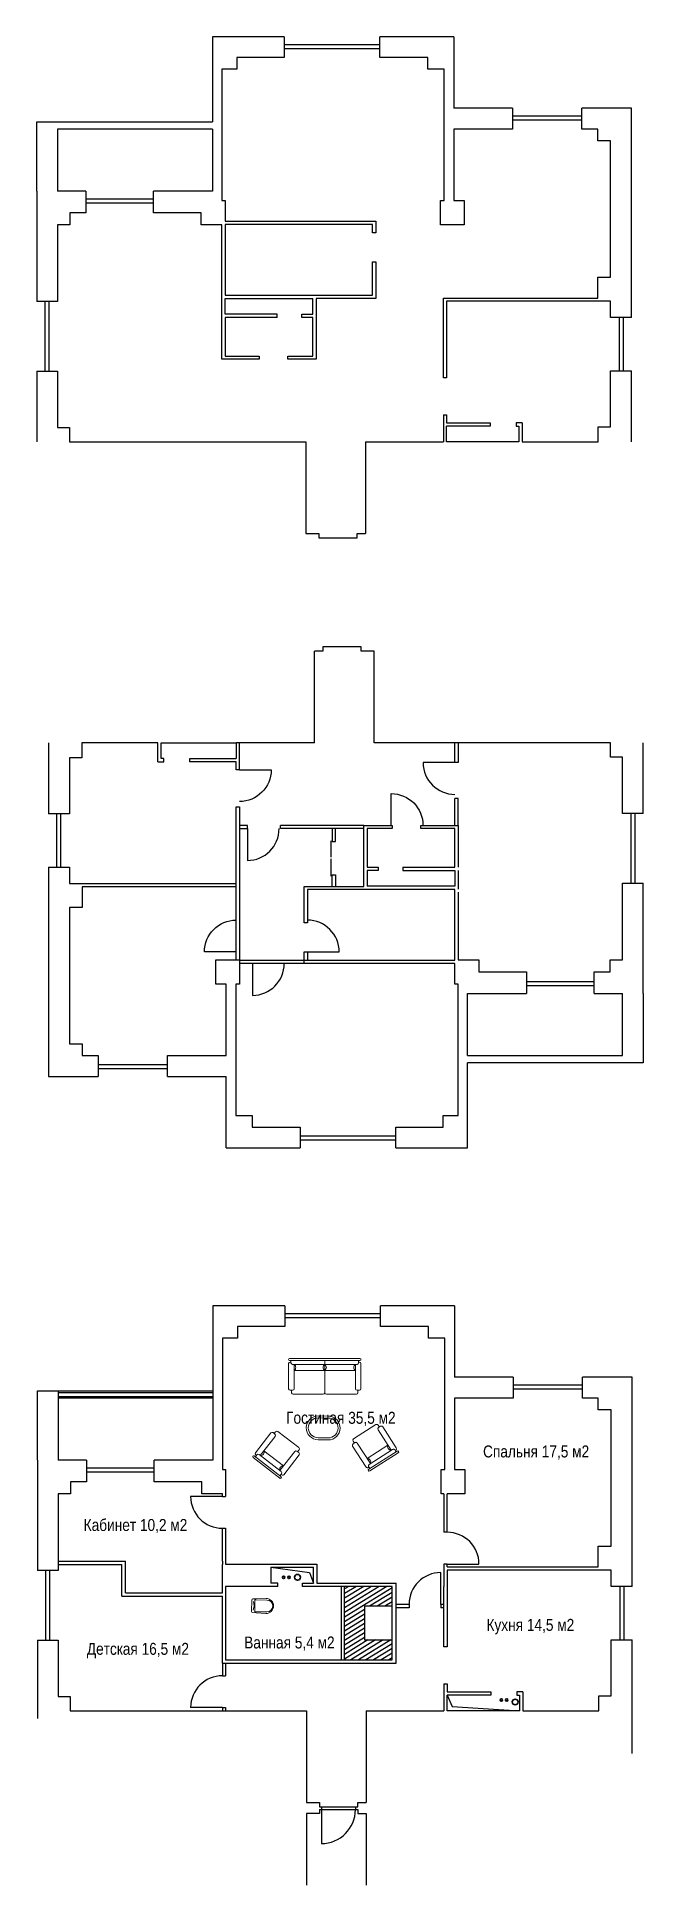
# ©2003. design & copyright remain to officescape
# Model space of a CAD drawing. Header units: inches. Extents: x -1596095 to 1052762, y -907497 to 506843.
# Drawn here: x -267016 to -251777, y -353362 to -306910 of the extents above; entities that cross this region are included whole.
import ezdxf

# ---------------------------------------------------------------- set-up
doc = ezdxf.new("R2010")
doc.units = ezdxf.units.IN
doc.header["$LTSCALE"] = 25
doc.header["$MEASUREMENT"] = 0
for name, color, linetype in [('LAYER_1', 7, 'Continuous'), ('Кладовая', 5, 'Continuous'), ('Сантехника', 94, 'Continuous')]:
    doc.layers.add(name, color=color, linetype=linetype)
for name, color, linetype, lineweight in [('SANITARI', 7, 'Continuous', 9), ('МЕБЕЛЬ', 5, 'Continuous', 9), ('Названия', 7, 'Continuous', 30), ('Размеры', 1, 'Continuous', 9), ('Стены', 7, 'Continuous', 30)]:
    doc.layers.add(name, color=color, linetype=linetype, lineweight=lineweight)
doc.layers.get('Размеры').off()
doc.styles.get("Standard").update_dxf_attribs({"font": 'ARIALN.TTF'})

msp = doc.modelspace()

# ---------------------------------------------------------------- texts
at = {"layer": 'Названия', "ltscale": 3}
for s, p in [('Гостиная 35,5 м2', (-260749, -341767.6)), ('Спальня 17,5 м2', (-255799.8, -342613.6)), ('Кабинет 10,2 м2', (-265841, -344461.8)), ('Кухня 14,5 м2', (-255713.8, -346973.4)), ('Детская 16,5 м2', (-265761.5, -347575.4)), ('Ванная 5,4 м2', (-261805.8, -347415.6))]:
    msp.add_text(s, height=300, dxfattribs=at).set_placement(p)

# ---------------------------------------------------------------- blocks, each defined once
blk = doc.blocks.new('POLTRONANINO')
at = {"layer": 'МЕБЕЛЬ'}
for p, q in [((-450, 130), (-450, 760)), ((-410, 800), (-350, 800)), ((-373, 860), (-373, 800)), ((-333, 900), (333, 900)), ((-310, 760), (-310, 150)), ((310, 760), (310, 150)), ((410, 800), (350, 800)), ((373, 860), (373, 800)), ((450, 130), (450, 760)), ((425, 50), (-425, 50)), ((425, 0), (-425, 0)), ((-410, 90), (-390, 90)), ((-390, 50), (-390, 110)), ((-350, 150), (350, 150)), ((310, 300), (-310, 300)), ((390, 50), (390, 110)), ((410, 90), (390, 90))]:
    blk.add_line(p, q, dxfattribs=at)
for centre, radius, start, end in [((-410, 760), 40, 90, 180), ((-333, 860), 40, 90, 180), ((-350, 760), 40, 0, 90), ((350, 760), 40, 90, 180), ((333, 860), 40, 0, 90), ((410, 760), 40, 0, 90), ((-410, 130), 40, 180, 270), ((-425, 25), 25, 90, 270), ((-350, 110), 40, 90, 180), ((-360, 225), 90.3, 303.855, 56.145), ((360, 225), 90.3, 123.855, 236.145), ((350, 110), 40, 0, 90), ((410, 130), 40, 270, 0), ((425, 25), 25, 270, 90)]:
    blk.add_arc(centre, radius, start, end, dxfattribs=at)
blk = doc.blocks.new('DIVANO2P')
at = {"layer": 'МЕБЕЛЬ'}
for p, q in [((-900, 40), (-900, 793)), ((-860, 833), (-800, 833)), ((-800, 870), (-800, 810)), ((-130, 910), (-760, 910)), ((-760, 770), (-150, 770)), ((-300, 770), (-300, -770)), ((-150, -810), (-150, 810)), ((-50, 850), (-110, 850)), ((-90, 870), (-90, 850)), ((-50, 885), (-50, -885)), ((0, 885), (0, -885)), ((-50, 0), (-860, 0)), ((-900, -40), (-900, -793)), ((-860, -833), (-800, -833)), ((-800, -870), (-800, -810)), ((-760, -770), (-150, -770)), ((-130, -910), (-760, -910)), ((-50, -850), (-110, -850)), ((-90, -870), (-90, -850))]:
    blk.add_line(p, q, dxfattribs=at)
for centre, radius, start, end in [((-860, 793), 40, 90, 180), ((-760, 870), 40, 90, 180), ((-760, 810), 40, 180, 270), ((-225, 820), 90.3, 213.855, 326.145), ((-110, 810), 40, 90, 180), ((-130, 870), 40, 0, 90), ((-25, 885), 25, 0, 180), ((-860, 40), 40, 180, 270), ((-225, -50), 90.3, 33.855, 146.145), ((-225, 50), 90.3, 213.855, 326.145), ((-860, -40), 40, 90, 180), ((-860, -793), 40, 180, 270), ((-760, -810), 40, 90, 180), ((-760, -870), 40, 180, 270), ((-225, -820), 90.3, 33.855, 146.145), ((-110, -810), 40, 180, 270), ((-130, -870), 40, 270, 0), ((-25, -885), 25, 180, 0)]:
    blk.add_arc(centre, radius, start, end, dxfattribs=at)
blk = doc.blocks.new('444')
at = {"layer": 'SANITARI'}
for p, q in [((-60, -142), (-60, 142)), ((-32, 172), (58, 177)), ((0, 0), (-20, 110)), ((-20, -110), (0, 0)), ((20, -140), (20, 140)), ((30, 150), (320, 150)), ((58, 177), (300, 190)), ((-32, -172), (58, -177)), ((30, -150), (320, -150)), ((58, -177), (300, -190))]:
    blk.add_line(p, q, dxfattribs=at)
for centre, radius, start, end in [((-30, 142), 30, 93.1798, 180), ((30, 140), 10, 90, 180), ((60, 147), 30, 93.1798, 173.5317), ((300, 0), 190, 270, 90), ((320, 0), 150, 270, 90), ((-30, -142), 30, 180, 266.8202), ((30, -140), 10, 180, 270), ((60, -147), 30, 186.4683, 266.8202)]:
    blk.add_arc(centre, radius, start, end, dxfattribs=at)
blk = doc.blocks.new('A$C095D140C')
at = {"layer": 'МЕБЕЛЬ', "linetype": 'Continuous'}
for p, q in [((0, 550), (0, 300)), ((50, 550), (50, 300)), ((550, 550), (550, 300)), ((600, 550), (600, 300))]:
    blk.add_line(p, q, dxfattribs=at)
at = {"layer": 'МЕБЕЛЬ'}
for centre, radius, start, end in [((300, 550), 300, 0, 180), ((300, 550), 250, 0, 180), ((300, 300), 300, 180, 0), ((300, 300), 250, 180, 0)]:
    blk.add_arc(centre, radius, start, end, dxfattribs=at)
blk = doc.blocks.new('A$C54FF36D7')
at = {"layer": 'Стены', "color": 2, "ltscale": 3}
blk.add_line((0, 0), (800, 0), dxfattribs=at)
blk.add_arc((0, 0), 800, 0, 90, dxfattribs=at)
blk = doc.blocks.new('A$C2B3761CC')
at = {"layer": 'Стены', "color": 2, "ltscale": 3}
blk.add_line((0, 0), (800, 0), dxfattribs=at)
blk.add_arc((0, 0), 800, 0, 90, dxfattribs=at)
blk = doc.blocks.new('A$C1EA1334F')
at = {"layer": 'Стены', "color": 2, "ltscale": 3}
blk.add_line((0, 0), (800, 0), dxfattribs=at)
blk.add_arc((0, 0), 800, 0, 90, dxfattribs=at)
blk = doc.blocks.new('A$C0CF00D7E')
at = {"layer": 'Стены', "color": 2, "ltscale": 3}
blk.add_line((0, 0), (800, 0), dxfattribs=at)
blk.add_arc((0, 0), 800, 0, 90, dxfattribs=at)
blk = doc.blocks.new('A$C263104F1')
at = {"layer": 'Стены', "color": 2, "ltscale": 3}
blk.add_line((0, 0), (800, 0), dxfattribs=at)
blk.add_arc((0, 0), 800, 0, 90, dxfattribs=at)
blk = doc.blocks.new('A$C4659209B')
at = {"layer": 'Стены', "color": 2, "ltscale": 3}
blk.add_line((0, 0), (800, 0), dxfattribs=at)
blk.add_arc((0, 0), 800, 0, 90, dxfattribs=at)
blk = doc.blocks.new('A$C79D93B2C')
at = {"layer": 'Стены', "color": 2, "ltscale": 3}
blk.add_line((0, 0), (800, 0), dxfattribs=at)
blk.add_arc((0, 0), 800, 0, 90, dxfattribs=at)

# ---------------------------------------------------------------- linework, layer by layer
at = {"layer": 'Кладовая', "ltscale": 3}
for p, q in [((-258412.4, -345856.3), (-259281.9, -346390.4)), ((-258221.3, -345856.3), (-259281.9, -346507.7)), ((-258603.4, -345856.3), (-259281.9, -346273)), ((-258794.5, -345856.3), (-259281.9, -346155.6)), ((-258985.6, -345856.3), (-259281.9, -346038.3)), ((-258794.5, -345856.3), (-259281.9, -346155.6)), ((-258794.5, -345856.3), (-259281.9, -346155.6)), ((-259176.7, -345856.3), (-259281.9, -345920.9)), ((-258081.9, -345888), (-259281.9, -346625.1)), ((-258081.9, -346005.4), (-258653.2, -346356.3)), ((-258781.9, -346435.3), (-259281.9, -346742.4)), ((-258081.9, -346356.3), (-258781.9, -346356.3)), ((-258781.9, -346356.3), (-258781.9, -347202.6)), ((-258081.9, -346122.8), (-258462.1, -346356.3)), ((-258081.9, -346240.1), (-258271.1, -346356.3)), ((-258781.9, -346552.7), (-259281.9, -346859.8)), ((-258781.9, -346670), (-259281.9, -346977.1)), ((-258781.9, -346787.4), (-259281.9, -347094.5)), ((-258781.9, -346904.7), (-259281.9, -347211.8)), ((-258781.9, -347022.1), (-259281.9, -347329.2)), ((-258781.9, -347139.5), (-259281.9, -347446.5)), ((-258693.7, -347202.6), (-259281.9, -347563.9)), ((-258502.7, -347202.6), (-259281.9, -347681.3)), ((-258311.6, -347202.6), (-259125.7, -347702.6)), ((-258120.5, -347202.6), (-258934.6, -347702.6)), ((-258781.9, -347202.6), (-258081.9, -347202.6)), ((-258081.9, -347296.3), (-258743.5, -347702.6)), ((-258081.9, -347413.7), (-258552.4, -347702.6)), ((-258081.9, -347531), (-258361.4, -347702.6)), ((-258081.9, -347648.4), (-258170.3, -347702.6))]:
    msp.add_line(p, q, dxfattribs=at)
at = {"layer": 'Сантехника', "lineweight": 35, "ltscale": 3}
for centre, radius in [((-260813.4, -345627.1), 31), ((-260680, -345627.1), 31.2), ((-260464.2, -345627.1), 72.5), ((-255339.1, -348710.6), 31), ((-255205.7, -348710.6), 31.2), ((-254992.6, -348761.3), 72.5)]:
    msp.add_circle(centre, radius, dxfattribs=at)
at = {"layer": 'Стены', "ltscale": 3}
for p, q in [((-262606.5, -306910), (-262606.5, -309043.6)), ((-260797.5, -306910), (-262606.5, -306910)), ((-260797.5, -306910), (-260797.5, -307430.3)), ((-258397.3, -307430.3), (-258397.3, -306910)), ((-256537.6, -306910), (-258397.3, -306910)), ((-256537.6, -306910), (-256537.6, -308700.7)), ((-260797.5, -307430.3), (-261987.2, -307430.3)), ((-261987.2, -307430.3), (-261987.2, -307720.6)), ((-258397.3, -307110), (-260797.5, -307110)), ((-258397.3, -307210), (-260797.5, -307210)), ((-257186.9, -307430.3), (-258397.3, -307430.3)), ((-257186.9, -307720.6), (-257186.9, -307430.3)), ((-261987.2, -307720.6), (-262367.5, -307720.6)), ((-262367.5, -307720.6), (-262367.5, -311020.2)), ((-256776.9, -307720.6), (-257186.9, -307720.6)), ((-256776.9, -311020.2), (-256776.9, -307720.6)), ((-255057.8, -308700.7), (-256537.6, -308700.7)), ((-255057.8, -308700.7), (-255057.8, -309230.6)), ((-253318, -308900.7), (-255057.8, -308900.7)), ((-253318, -309230.6), (-253318, -308700.7)), ((-252067.6, -308700.7), (-253318, -308700.7)), ((-252067.6, -313960.6), (-252067.6, -308700.7)), ((-267016.1, -310788.7), (-267016.1, -309043.6)), ((-267016.1, -309043.6), (-262606.5, -309043.6)), ((-262606.5, -309230.6), (-266495.8, -309230.6)), ((-266495.8, -309230.6), (-266495.8, -310788.7)), ((-262606.5, -309230.6), (-262606.5, -310788.7)), ((-255057.8, -309230.6), (-256537.6, -309230.6)), ((-256537.6, -309230.6), (-256537.6, -311020.2)), ((-253318, -309000.7), (-255057.8, -309000.7)), ((-252917.9, -309230.6), (-253318, -309230.6)), ((-252917.9, -309520.8), (-252917.9, -309230.6)), ((-252597.3, -309520.8), (-252917.9, -309520.8)), ((-252597.3, -312951), (-252597.3, -309520.8)), ((-267016.1, -310788.7), (-267016.1, -313559.7)), ((-265786.6, -310788.7), (-266495.8, -310788.7)), ((-265786.6, -310788.7), (-265786.6, -311329)), ((-264087.1, -310988.7), (-265786.6, -310988.7)), ((-264087.1, -311088.7), (-265786.6, -311088.7)), ((-264087.1, -311329), (-264087.1, -310788.7)), ((-262606.5, -310788.7), (-264087.1, -310788.7)), ((-262367.5, -311020.2), (-262287.2, -311020.2)), ((-262287.2, -311020.2), (-262287.2, -311540)), ((-256867.2, -311630.3), (-256867.2, -311020.2)), ((-256867.2, -311020.2), (-256776.9, -311020.2)), ((-256537.6, -311020.2), (-256277.5, -311020.2)), ((-256277.5, -311020.2), (-256277.5, -311630.3)), ((-266186.2, -311629.3), (-266495.8, -311629.3)), ((-266495.8, -311629.3), (-266495.8, -313559.7)), ((-265786.6, -311329), (-266186.2, -311329)), ((-266186.2, -311329), (-266186.2, -311629.3)), ((-262887.5, -311329), (-264087.1, -311329)), ((-262887.5, -311629.3), (-262887.5, -311329)), ((-262367.1, -311629.3), (-262887.5, -311629.3)), ((-262367.1, -315009.8), (-262367.1, -311629.3)), ((-262287.2, -311540), (-258497.2, -311540)), ((-258577.4, -311620.3), (-262287.2, -311620.3)), ((-262287.2, -311620.3), (-262287.2, -313400.2)), ((-258577.4, -311830.1), (-258577.4, -311620.3)), ((-258497.2, -311540), (-258497.2, -311830.1)), ((-256277.5, -311630.3), (-256867.2, -311630.3)), ((-258497.2, -311830.1), (-258577.4, -311830.1)), ((-258577.4, -313400.2), (-258577.4, -312560)), ((-258577.4, -312560), (-258497.2, -312560)), ((-258497.2, -312560), (-258497.2, -313480)), ((-252917.9, -313471.3), (-252917.9, -312951)), ((-252917.9, -312951), (-252597.3, -312951)), ((-262287.2, -313400.2), (-258577.4, -313400.2)), ((-262287.2, -313880.2), (-262287.2, -313480.2)), ((-262287.2, -313480.2), (-260076.7, -313480.2)), ((-260076.7, -313880.2), (-260076.7, -313480.2)), ((-258497.2, -313480), (-259996.8, -313480)), ((-259996.8, -313480), (-259996.8, -315009.8)), ((-256797.6, -315480.9), (-256797.6, -313471.3)), ((-256797.6, -313471.3), (-252917.9, -313471.3)), ((-252597.3, -313551), (-256717.6, -313551)), ((-256717.6, -313551), (-256717.6, -315480.9)), ((-252597.3, -313960.6), (-252597.3, -313551)), ((-266495.8, -313559.7), (-267016.1, -313559.7)), ((-266816.1, -313559.7), (-266816.1, -315309.3)), ((-266716.1, -313559.7), (-266716.1, -315309.3)), ((-260977, -313880.2), (-262287.2, -313880.2)), ((-260977, -313960.3), (-262287.2, -313960.3)), ((-262287.2, -313960.3), (-262287.2, -314930.1)), ((-260977, -313960.3), (-260977, -313880.2)), ((-260357.2, -313960.3), (-260357.2, -313880.2)), ((-260357.2, -313880.2), (-260076.7, -313880.2)), ((-260076.7, -313960.3), (-260357.2, -313960.3)), ((-260076.7, -314930.1), (-260076.7, -313960.3)), ((-252067.6, -313960.6), (-252597.3, -313960.6)), ((-252367.6, -315300.4), (-252367.6, -313960.6)), ((-252267.6, -315300.4), (-252267.6, -313960.6)), ((-262287.2, -314930.1), (-261426.9, -314930.1)), ((-261426.9, -314930.1), (-261426.9, -315009.8)), ((-260706.7, -315009.8), (-260706.7, -314930.1)), ((-260706.7, -314930.1), (-260076.7, -314930.1)), ((-267016.1, -315309.3), (-266495.8, -315309.3)), ((-267016.1, -315309.3), (-267016.1, -317090.2)), ((-266495.8, -315309.3), (-266495.8, -316729.4)), ((-261426.9, -315009.8), (-262367.1, -315009.8)), ((-259996.8, -315009.8), (-260706.7, -315009.8)), ((-252597.7, -316710.6), (-252597.7, -315300.4)), ((-252597.7, -315300.4), (-252067.6, -315300.4)), ((-252067.6, -317090.2), (-252067.6, -315300.4)), ((-256717.6, -315480.9), (-256797.6, -315480.9)), ((-266495.8, -316729.4), (-266195.4, -316729.4)), ((-266195.4, -316729.4), (-266195.4, -317090.2)), ((-256797.6, -316410.2), (-256797.6, -317090.2)), ((-256797.6, -316410.2), (-256717.6, -316410.2)), ((-256717.6, -316410.2), (-256717.6, -316610.2)), ((-256717.6, -316610.2), (-255617.2, -316610.2)), ((-256717.6, -317090.2), (-256717.6, -316690.1)), ((-255617.2, -316690.3), (-256717.6, -316690.1)), ((-255617.2, -316610.2), (-255617.2, -316690.3)), ((-254817.6, -316610.2), (-254967.8, -316610.2)), ((-254967.8, -316610.2), (-254967.8, -316690.1)), ((-254967.8, -316690.1), (-254897.3, -316690.1)), ((-254897.3, -316690.1), (-254897.3, -317090.2)), ((-254817.6, -316610.2), (-254817.6, -317090.2)), ((-252907.6, -317090.2), (-252907.6, -316710.6)), ((-252907.6, -316710.6), (-252597.7, -316710.6)), ((-252597.7, -316710.6), (-252597.7, -316710.6)), ((-266195.4, -317090.2), (-260257.6, -317090.2)), ((-260257.6, -317090.2), (-260257.6, -319390.2)), ((-258757.6, -317090.2), (-258757.6, -319390.2)), ((-258757.6, -317090.2), (-256797.6, -317090.2)), ((-254897.3, -317090.2), (-256717.6, -317090.2)), ((-254817.6, -317090.2), (-252907.6, -317090.2)), ((-260257.6, -319390.2), (-259927.6, -319390.2)), ((-259927.6, -319390.2), (-259927.6, -319500.2)), ((-259927.6, -319500.2), (-258967.6, -319500.2)), ((-258967.6, -319390.2), (-258757.6, -319390.2)), ((-258967.6, -319500.2), (-258967.6, -319390.2)), ((-260036, -324649.2), (-260036, -322349.2)), ((-259826, -322349.2), (-260036, -322349.2)), ((-258866, -322239.2), (-259826, -322239.2)), ((-259826, -322239.2), (-259826, -322349.2)), ((-258866, -322349.2), (-258866, -322239.2)), ((-258536, -322349.2), (-258866, -322349.2)), ((-258536, -324649.2), (-258536, -322349.2)), ((-266725.9, -324649.2), (-266725.9, -326438.9)), ((-263976, -324649.2), (-265886, -324649.2)), ((-265886, -324649.2), (-265886, -325028.7)), ((-263976, -325129.2), (-263976, -324649.2)), ((-263896.3, -325049.2), (-263896.3, -324649.2)), ((-263896.3, -324649.2), (-261996, -324649.2)), ((-262006.4, -324649.2), (-262006.4, -325049.2)), ((-260036, -324649.2), (-261996, -324649.2)), ((-261926.4, -325329.2), (-261926.4, -324649.2)), ((-252598.1, -324649.2), (-258536, -324649.2)), ((-256506.4, -325149.2), (-256506.4, -324649.2)), ((-256426.4, -324649.2), (-256426.4, -325149.2)), ((-252598.1, -325009.9), (-252598.1, -324649.2)), ((-251777.5, -326430), (-251777.5, -324649.2)), ((-265886, -325028.7), (-266195.9, -325028.7)), ((-266195.9, -325028.7), (-266195.9, -325028.7)), ((-266195.9, -325028.7), (-266195.9, -326438.9)), ((-263976, -325129.2), (-263825.8, -325129.2)), ((-263825.8, -325049.2), (-263896.3, -325049.2)), ((-263825.8, -325129.2), (-263825.8, -325049.2)), ((-263176.4, -325129.2), (-263176.4, -325049)), ((-263176.4, -325049), (-262006.4, -325049.2)), ((-262006.4, -325129.2), (-263176.4, -325129.2)), ((-262006.4, -325329.2), (-262006.4, -325129.2)), ((-256426.4, -325149.2), (-256506.4, -325149.2)), ((-252297.7, -325009.9), (-252598.1, -325009.9)), ((-252297.7, -326430), (-252297.7, -325009.9)), ((-261926.4, -325329.2), (-262006.4, -325329.2)), ((-256506.4, -326729.6), (-256506.4, -326049.2)), ((-256426.4, -326049.2), (-256506.4, -326049.2)), ((-256426.4, -326729.6), (-256426.4, -326049.2)), ((-266195.9, -326438.9), (-266725.9, -326438.9)), ((-266525.9, -326438.9), (-266525.9, -327778.7)), ((-266425.9, -326438.9), (-266425.9, -327778.7)), ((-262006.4, -330109), (-262006.4, -326258.5)), ((-262006.4, -326258.5), (-261926.4, -326258.5)), ((-261926.4, -326258.5), (-261926.4, -330109)), ((-251777.5, -326430), (-252297.7, -326430)), ((-252077.5, -328179.6), (-252077.5, -326430)), ((-251977.5, -328179.6), (-251977.5, -326430)), ((-261726.4, -326729.6), (-261926.4, -326729.6)), ((-261926.4, -326809.6), (-261726.4, -326809.6)), ((-261726.4, -326809.6), (-261726.4, -326729.6)), ((-258796.8, -326729.6), (-260896, -326729.6)), ((-260896, -326809.6), (-260896, -326729.6)), ((-258796.8, -326809.6), (-260896, -326809.6)), ((-259591.4, -326809.6), (-259591.4, -327135.6)), ((-259511.4, -327135.6), (-259511.4, -326809.6)), ((-258796.8, -328259.3), (-258796.8, -326729.6)), ((-258796.8, -326729.6), (-258086.9, -326729.6)), ((-258086.9, -326809.3), (-258716.8, -326809.3)), ((-258716.8, -326809.3), (-258716.8, -327779)), ((-258086.9, -326729.6), (-258086.9, -326809.3)), ((-257366.6, -326809.3), (-257366.6, -326729.6)), ((-257366.6, -326729.6), (-256426.4, -326729.6)), ((-256506.4, -326809.3), (-257366.6, -326809.3)), ((-256506.4, -327779), (-256506.4, -326809.3)), ((-256426.4, -326729.6), (-256426.4, -327779)), ((-259591.4, -327135.6), (-259511.4, -327135.6)), ((-266725.9, -327778.7), (-266725.9, -333038.7)), ((-266725.9, -327778.7), (-266196.3, -327778.7)), ((-266196.3, -327778.7), (-266196.3, -328188.3)), ((-258716.8, -327779), (-258436.4, -327779)), ((-258436.4, -327859.1), (-258716.8, -327859.1)), ((-258716.8, -327859.1), (-258716.8, -328259.1)), ((-258436.4, -327779), (-258436.4, -327859.1)), ((-257816.5, -327779), (-256506.4, -327779)), ((-257816.5, -327779), (-257816.5, -327859.1)), ((-257816.5, -327859.1), (-256506.4, -327859.1)), ((-256506.4, -327859.1), (-256506.4, -328259.1)), ((-256426.4, -327859.1), (-256426.4, -328329.8)), ((-266196.3, -328188.3), (-262006.4, -328188.3)), ((-262006.4, -328268.1), (-265875.7, -328268.1)), ((-265875.7, -328268.1), (-265875.7, -328788.3)), ((-260296.4, -329179.4), (-260296.4, -328259.3)), ((-260296.4, -328259.3), (-258796.8, -328259.3)), ((-256506.4, -328339.1), (-260216.2, -328339.1)), ((-260216.2, -328339.1), (-260216.2, -329179.4)), ((-259591.4, -328259.3), (-259591.4, -327969.4)), ((-259591.4, -327969.4), (-259511.4, -327969.4)), ((-259511.4, -327969.4), (-259511.4, -328259.3)), ((-256506.4, -328259.1), (-258716.8, -328259.1)), ((-256506.4, -330119.1), (-256506.4, -328339.1)), ((-256426.4, -328409.8), (-256426.4, -330110.1)), ((-252297.7, -330110.1), (-252297.7, -328179.6)), ((-252297.7, -328179.6), (-251777.5, -328179.6)), ((-251777.5, -330950.7), (-251777.5, -328179.6)), ((-265875.7, -328788.3), (-266196.3, -328788.3)), ((-266196.3, -328788.3), (-266196.3, -332218.5)), ((-260216.2, -329179.4), (-260296.4, -329179.4)), ((-262516, -330719.2), (-262516, -330109)), ((-262516, -330109), (-261926.4, -330109)), ((-261926.4, -330109), (-261926.4, -330719.2)), ((-261926.4, -330119.1), (-256506.4, -330119.1)), ((-256506.4, -330199.3), (-261926.4, -330199.3)), ((-260296.4, -330199.3), (-260296.4, -329909.3)), ((-260296.4, -329909.3), (-260216.2, -329909.3)), ((-260216.2, -329909.3), (-260216.2, -330119.1)), ((-256506.4, -330719.2), (-256506.4, -330199.3)), ((-256426.4, -330110.1), (-255906.1, -330110.1)), ((-255906.1, -330110.1), (-255906.1, -330410.3)), ((-252607.4, -330410.3), (-252607.4, -330110.1)), ((-252607.4, -330110.1), (-252297.7, -330110.1)), ((-262256, -330719.2), (-262516, -330719.2)), ((-262256, -332508.8), (-262256, -330719.2)), ((-261926.4, -330719.2), (-262016.7, -330719.2)), ((-262016.7, -330719.2), (-262016.7, -334018.7)), ((-256426.1, -330719.2), (-256506.4, -330719.2)), ((-256426.1, -334018.7), (-256426.1, -330719.2)), ((-255906.1, -330410.3), (-254706.5, -330410.3)), ((-254706.5, -330410.3), (-254706.5, -330950.7)), ((-254706.5, -330650.7), (-253007, -330650.7)), ((-253007, -330950.7), (-253007, -330410.3)), ((-253007, -330410.3), (-252607.4, -330410.3)), ((-256187.1, -332508.8), (-256187.1, -330950.7)), ((-256187.1, -330950.7), (-254706.5, -330950.7)), ((-254706.5, -330750.7), (-253007, -330750.7)), ((-253007, -330950.7), (-252297.7, -330950.7)), ((-252297.7, -332508.8), (-252297.7, -330950.7)), ((-251777.5, -330950.7), (-251777.5, -332695.7)), ((-266196.3, -332218.5), (-265875.7, -332218.5)), ((-265875.7, -332218.5), (-265875.7, -332508.8)), ((-265875.7, -332508.8), (-265475.5, -332508.8)), ((-265475.5, -332508.8), (-265475.5, -333038.7)), ((-263735.8, -333038.7), (-263735.8, -332508.8)), ((-263735.8, -332508.8), (-262256, -332508.8)), ((-256187.1, -332508.8), (-252297.7, -332508.8)), ((-266725.9, -333038.7), (-265475.5, -333038.7)), ((-265475.5, -332738.7), (-263735.8, -332738.7)), ((-265475.5, -332838.7), (-263735.8, -332838.7)), ((-263735.8, -333038.7), (-262256, -333038.7)), ((-262256, -334829.3), (-262256, -333038.7)), ((-256187.1, -334829.3), (-256187.1, -332695.7)), ((-251777.5, -332695.7), (-256187.1, -332695.7)), ((-262016.7, -334018.7), (-261606.6, -334018.7)), ((-261606.6, -334018.7), (-261606.6, -334309)), ((-261606.6, -334309), (-260396.3, -334309)), ((-260396.3, -334309), (-260396.3, -334829.3)), ((-257996, -334829.3), (-257996, -334309)), ((-257996, -334309), (-256806.4, -334309)), ((-256806.4, -334309), (-256806.4, -334018.7)), ((-256806.4, -334018.7), (-256426.1, -334018.7)), ((-262256, -334829.3), (-260396.3, -334829.3)), ((-260396.3, -334529.3), (-257996, -334529.3)), ((-260396.3, -334629.3), (-257996, -334629.3)), ((-257996, -334829.3), (-256187.1, -334829.3)), ((-260782.1, -338805.9), (-262591, -338805.9)), ((-262591, -338805.9), (-262591, -340939.5)), ((-260782.1, -338805.9), (-260782.1, -339326.3)), ((-258381.8, -339326.3), (-258381.8, -338805.9)), ((-256522.1, -338805.9), (-258381.8, -338805.9)), ((-256522.1, -338805.9), (-256522.1, -340596.6)), ((-260782.1, -339326.3), (-261971.7, -339326.3)), ((-261971.7, -339326.3), (-261971.7, -339616.5)), ((-257171.4, -339326.3), (-258381.8, -339326.3)), ((-257171.4, -339616.5), (-257171.4, -339326.3)), ((-261971.7, -339616.5), (-262352, -339616.5)), ((-262352, -339616.5), (-262352, -342916.1)), ((-256761.4, -339616.5), (-257171.4, -339616.5)), ((-256761.4, -342916.1), (-256761.4, -339616.5)), ((-267000.6, -342684.6), (-267000.6, -340939.5)), ((-267000.6, -340939.5), (-262591, -340939.5)), ((-266480.3, -340939.5), (-266480.3, -342684.6)), ((-262591, -340939.5), (-262591, -342684.6)), ((-255042.3, -340596.6), (-256522.1, -340596.6)), ((-255042.3, -340596.6), (-255042.3, -341126.5)), ((-253302.5, -341126.5), (-253302.5, -340596.6)), ((-252052.1, -340596.6), (-253302.5, -340596.6)), ((-252052.1, -345856.5), (-252052.1, -340596.6)), ((-262591, -341126.5), (-266480.3, -341126.5)), ((-255042.3, -341126.5), (-256522.1, -341126.5)), ((-256522.1, -341126.5), (-256522.1, -342916.1)), ((-252902.4, -341126.5), (-253302.5, -341126.5)), ((-252902.4, -341416.8), (-252902.4, -341126.5)), ((-252581.8, -341416.8), (-252902.4, -341416.8)), ((-252581.8, -344846.9), (-252581.8, -341416.8)), ((-267000.6, -342684.6), (-267000.6, -345455.6)), ((-265771.1, -342684.6), (-266480.3, -342684.6)), ((-265771.1, -342684.6), (-265771.1, -343225)), ((-264071.6, -343225), (-264071.6, -342684.6)), ((-262591, -342684.6), (-264071.6, -342684.6)), ((-265771.1, -343225), (-266170.7, -343225)), ((-266170.7, -343225), (-266170.7, -343525.2)), ((-262872, -343225), (-264071.6, -343225)), ((-262872, -343525.2), (-262872, -343225)), ((-262352, -342916.1), (-262271.7, -342916.1)), ((-262271.7, -342916.1), (-262271.7, -343516.2)), ((-256851.7, -343526.2), (-256851.7, -342916.1)), ((-256851.7, -342916.1), (-256761.4, -342916.1)), ((-256522.1, -342916.1), (-256262, -342916.1)), ((-256262, -342916.1), (-256262, -343526.2)), ((-266170.7, -343525.2), (-266480.3, -343525.2)), ((-266480.3, -343525.2), (-266480.3, -345455.6)), ((-262351.6, -343525.2), (-262872, -343525.2)), ((-262351.6, -343595.1), (-262351.6, -343525.2)), ((-262351.6, -343595.1), (-262271.7, -343595.1)), ((-262271.7, -343516.2), (-262271.7, -343595.1)), ((-256782.1, -343526.2), (-256851.7, -343526.2)), ((-256782.1, -343526.2), (-256782.1, -344494.6)), ((-256262, -343526.2), (-256702.1, -343526.2)), ((-256702.1, -344494.6), (-256702.1, -343526.2)), ((-262351.6, -345225.5), (-262351.6, -344395.1)), ((-262351.6, -344395.1), (-262271.7, -344395.1)), ((-262271.7, -344395.1), (-262271.7, -345296.1)), ((-256702.1, -344494.6), (-256782.1, -344494.6)), ((-252902.4, -345367.2), (-252902.4, -344846.9)), ((-252902.4, -344846.9), (-252581.8, -344846.9)), ((-266480.3, -345455.6), (-267000.6, -345455.6)), ((-266480.3, -345225.5), (-264788.4, -345225.5)), ((-266480.3, -345305.5), (-264880.9, -345305.5)), ((-264880.9, -346098.6), (-264880.9, -345305.5)), ((-264788.4, -346017.3), (-264788.4, -345225.5)), ((-262351.6, -345225.5), (-262351.6, -345305.5)), ((-262351.6, -346017.3), (-262351.6, -345305.5)), ((-262271.7, -345296.1), (-259981.3, -345296.1)), ((-261133.5, -345376.1), (-260161.1, -345506.7)), ((-261133.5, -345376.1), (-261133.5, -345776.1)), ((-261133.5, -345376.1), (-260061.2, -345376.1)), ((-260161.1, -345506.7), (-260061.2, -345776.1)), ((-260061.2, -345776.1), (-260061.2, -345376.1)), ((-259981.3, -345296.1), (-259981.3, -345776.1)), ((-256782.1, -345294.6), (-256782.1, -345856.3)), ((-256702.1, -345294.6), (-256782.1, -345294.6)), ((-256702.1, -345367.2), (-256702.1, -345294.6)), ((-256702.1, -345367.2), (-252902.4, -345367.2)), ((-252581.8, -345446.9), (-256702.1, -345446.9)), ((-256702.1, -345446.9), (-256702.1, -347376.8)), ((-252581.8, -345856.5), (-252581.8, -345446.9)), ((-264788.4, -346017.3), (-262351.6, -346017.3)), ((-260961.5, -345856.3), (-262271.7, -345856.3)), ((-262271.7, -345856.3), (-262271.7, -347702.6)), ((-260961.5, -345776.1), (-261133.5, -345776.1)), ((-260961.5, -345856.3), (-260961.5, -345776.1)), ((-260341.7, -345856.3), (-260341.7, -345776.1)), ((-260341.7, -345776.1), (-260061.2, -345776.1)), ((-258081.9, -345856.3), (-260341.7, -345856.3)), ((-259981.3, -345776.1), (-257982.1, -345776.1)), ((-259361.9, -347702.6), (-259361.9, -345856.3)), ((-259281.9, -347702.6), (-259281.9, -345856.3)), ((-258081.9, -347702.6), (-258081.9, -345856.3)), ((-257982.1, -347782.6), (-257982.1, -345776.1)), ((-256782.1, -347376.8), (-256782.1, -345856.3)), ((-252052.1, -345856.5), (-252581.8, -345856.5)), ((-264880.9, -346098.6), (-262351.6, -346098.6)), ((-262351.6, -347782.6), (-262351.6, -346098.6)), ((-257660.9, -346306.5), (-257982.1, -346306.5)), ((-257660.9, -346394.5), (-257982.1, -346394.5)), ((-257660.9, -346306.5), (-257660.9, -346394.5)), ((-256782.1, -346306.5), (-256860.8, -346306.5)), ((-256860.8, -346306.5), (-256860.8, -346394.5)), ((-256782.1, -346394.5), (-256860.8, -346394.5)), ((-267000.6, -347205.2), (-267000.6, -349177)), ((-267000.6, -347205.2), (-266480.3, -347205.2)), ((-266480.3, -347205.2), (-266480.3, -348625.3)), ((-256702.1, -347376.8), (-256782.1, -347376.8)), ((-252582.2, -348606.5), (-252582.2, -347196.3)), ((-252582.2, -347196.3), (-252052.1, -347196.3)), ((-252052.1, -350056.8), (-252052.1, -347196.3)), ((-262351.6, -347782.6), (-257982.1, -347782.6)), ((-262351.6, -347782.6), (-262351.6, -348101.4)), ((-262271.7, -347702.6), (-258081.9, -347702.6)), ((-262271.7, -347782.6), (-262271.7, -348101.4)), ((-262351.6, -348101.4), (-262271.7, -348101.4)), ((-256782.1, -348306.1), (-256782.1, -348986.1)), ((-256782.1, -348306.1), (-256702.1, -348306.1)), ((-256702.1, -348306.1), (-256702.1, -348506.1)), ((-266480.3, -348625.3), (-266179.9, -348625.3)), ((-266179.9, -348625.3), (-266179.9, -348986.1)), ((-256702.1, -348506.1), (-255601.7, -348506.1)), ((-256702.1, -348986.1), (-256702.1, -348586.1)), ((-255601.7, -348586.2), (-256702.1, -348586.1)), ((-256702.1, -348586.1), (-256574.8, -348871.2)), ((-255601.7, -348506.1), (-255601.7, -348586.2)), ((-254802.1, -348506.1), (-254952.3, -348506.1)), ((-254952.3, -348506.1), (-254952.3, -348586.1)), ((-254952.3, -348586.1), (-254881.8, -348586.1)), ((-254881.8, -348586.1), (-254881.8, -348986.1)), ((-254802.1, -348506.1), (-254802.1, -348986.1)), ((-252892.1, -348986.1), (-252892.1, -348606.5)), ((-252892.1, -348606.5), (-252582.2, -348606.5)), ((-252582.2, -348606.5), (-252582.2, -348606.5)), ((-266179.9, -348986.1), (-260242.1, -348986.1)), ((-262351.6, -348901.4), (-262271.7, -348901.4)), ((-262351.6, -348901.4), (-262351.6, -348986.1)), ((-262271.7, -348901.4), (-262271.7, -348986.1)), ((-260242.1, -348986.1), (-260242.1, -351286.1)), ((-258742.1, -348986.1), (-258742.1, -351286.1)), ((-258742.1, -348986.1), (-256782.1, -348986.1)), ((-254881.8, -348986.1), (-256702.1, -348986.1)), ((-256574.8, -348871.2), (-254881.8, -348986.1)), ((-254802.1, -348986.1), (-252892.1, -348986.1)), ((-260242.1, -351286.1), (-259912.1, -351286.1)), ((-259912.1, -351565.1), (-260242.1, -351565.1)), ((-260242.1, -351565.1), (-260242.1, -351565.1)), ((-260242.1, -351565.1), (-260242.1, -353362.1)), ((-259912.1, -351286.1), (-259912.1, -351396.1)), ((-259912.1, -351396.1), (-258952.1, -351396.1)), ((-259912.1, -351466.1), (-258952.1, -351466.1)), ((-259912.1, -351466.1), (-259912.1, -351565.1)), ((-259912.1, -351565.1), (-259912.1, -351565.1)), ((-259863.1, -351396.1), (-259863.1, -351466.1)), ((-259010, -351396.1), (-259010, -351466.1)), ((-258952.1, -351286.1), (-258742.1, -351286.1)), ((-258952.1, -351396.1), (-258952.1, -351286.1)), ((-258952.1, -351466.1), (-258952.1, -351565.1)), ((-258952.1, -351565.1), (-258742.1, -351565.1)), ((-258742.1, -351565.1), (-258742.1, -353362.1))]:
    msp.add_line(p, q, dxfattribs=at)
at = {"layer": 'Стены', "color": 2, "ltscale": 3}
for p, q in [((-259624.7, -327113.1), (-259624.7, -327525.7)), ((-259624.7, -327565.9), (-259624.7, -328000.3)), ((-262351.6, -343595.1), (-263151.5, -343595.1)), ((-256860.8, -346306.5), (-256860.8, -345506.6)), ((-256702.1, -345294.6), (-255902.2, -345294.6)), ((-262351.6, -348901.4), (-263151.5, -348901.4)), ((-259863.1, -351466.1), (-259863.1, -352319.3))]:
    msp.add_line(p, q, dxfattribs=at)
at = {"layer": 'Стены', "color": 5, "lineweight": 30, "ltscale": 3}
for p, q in [((-258381.8, -339005.9), (-260782.1, -339005.9)), ((-258381.8, -339105.9), (-260782.1, -339105.9)), ((-253302.5, -340796.6), (-255042.3, -340796.6)), ((-253302.5, -340896.6), (-255042.3, -340896.6)), ((-262591, -340987.4), (-266480.3, -340987.4)), ((-262591, -341087.4), (-266480.3, -341087.4)), ((-264071.6, -342884.6), (-265771.1, -342884.6)), ((-264071.6, -342984.6), (-265771.1, -342984.6)), ((-266800.6, -345455.6), (-266800.6, -347205.2)), ((-266700.6, -345455.6), (-266700.6, -347205.2)), ((-252352.1, -347196.3), (-252352.1, -345856.5)), ((-252252.1, -347196.3), (-252252.1, -345856.5))]:
    msp.add_line(p, q, dxfattribs=at)
at = {"layer": 'Стены', "color": 2, "ltscale": 3}
for centre, radius, start, end in [((-262351.6, -343595.1), 799.9, 180, 270), ((-256702.1, -345294.6), 799.9, 0, 90), ((-256860.8, -346306.5), 799.9, 90, 180), ((-262351.6, -348901.4), 799.9, 90, 180), ((-259863.1, -351466.1), 853.2, 270, 0)]:
    msp.add_arc(centre, radius, start, end, dxfattribs=at)

# ---------------------------------------------------------------- block references
at = {"layer": 'LAYER_1', "ltscale": 3, "rotation": 89.2474277243504}
msp.add_blockref('A$C095D140C', (-259397.8, -342176.8), dxfattribs=at)
at = {"layer": 'SANITARI', "lineweight": 5, "xscale": -1, "rotation": 179.1940957913999}
msp.add_blockref('444', (-261557, -346343.1), dxfattribs=at)
at = {"layer": 'МЕБЕЛЬ'}
for name, p, rotation in [('DIVANO2P', (-259779.1, -340127.1), 90), ('POLTRONANINO', (-258290.9, -342725.9), 32.5653451947771), ('POLTRONANINO', (-261246.9, -342874.9), 322.2277368125621)]:
    msp.add_blockref(name, p, dxfattribs=dict(at, rotation=rotation))
at = {"layer": 'Размеры', "ltscale": 3}
for name, p, rotation in [('A$C79D93B2C', (-256506.4, -325149.2), 180), ('A$C263104F1', (-261726.4, -326809.6), 270), ('A$C0CF00D7E', (-261598.2, -330199.3), 270)]:
    msp.add_blockref(name, p, dxfattribs=dict(at, rotation=rotation))
at = {"layer": 'Размеры', "ltscale": 3, "xscale": -1}
for name, p, rotation in [('A$C54FF36D7', (-261926.4, -325329.2), 180), ('A$C4659209B', (-258110, -326729.6), 270)]:
    msp.add_blockref(name, p, dxfattribs=dict(at, rotation=rotation))
msp.add_blockref('A$C1EA1334F', (-262006.4, -329909.3), dxfattribs=at)
at = {"layer": 'Размеры', "ltscale": 3}
msp.add_blockref('A$C2B3761CC', (-260216.2, -329909.3), dxfattribs=at)

msp.set_redraw_order([(e.dxf.handle, doc.entitydb.next_handle()) for e in msp.query("TEXT MTEXT ATTDEF DIMENSION ARC_DIMENSION")])  # texts and dimensions are drawn at this point

doc.saveas('drawing.dxf')
